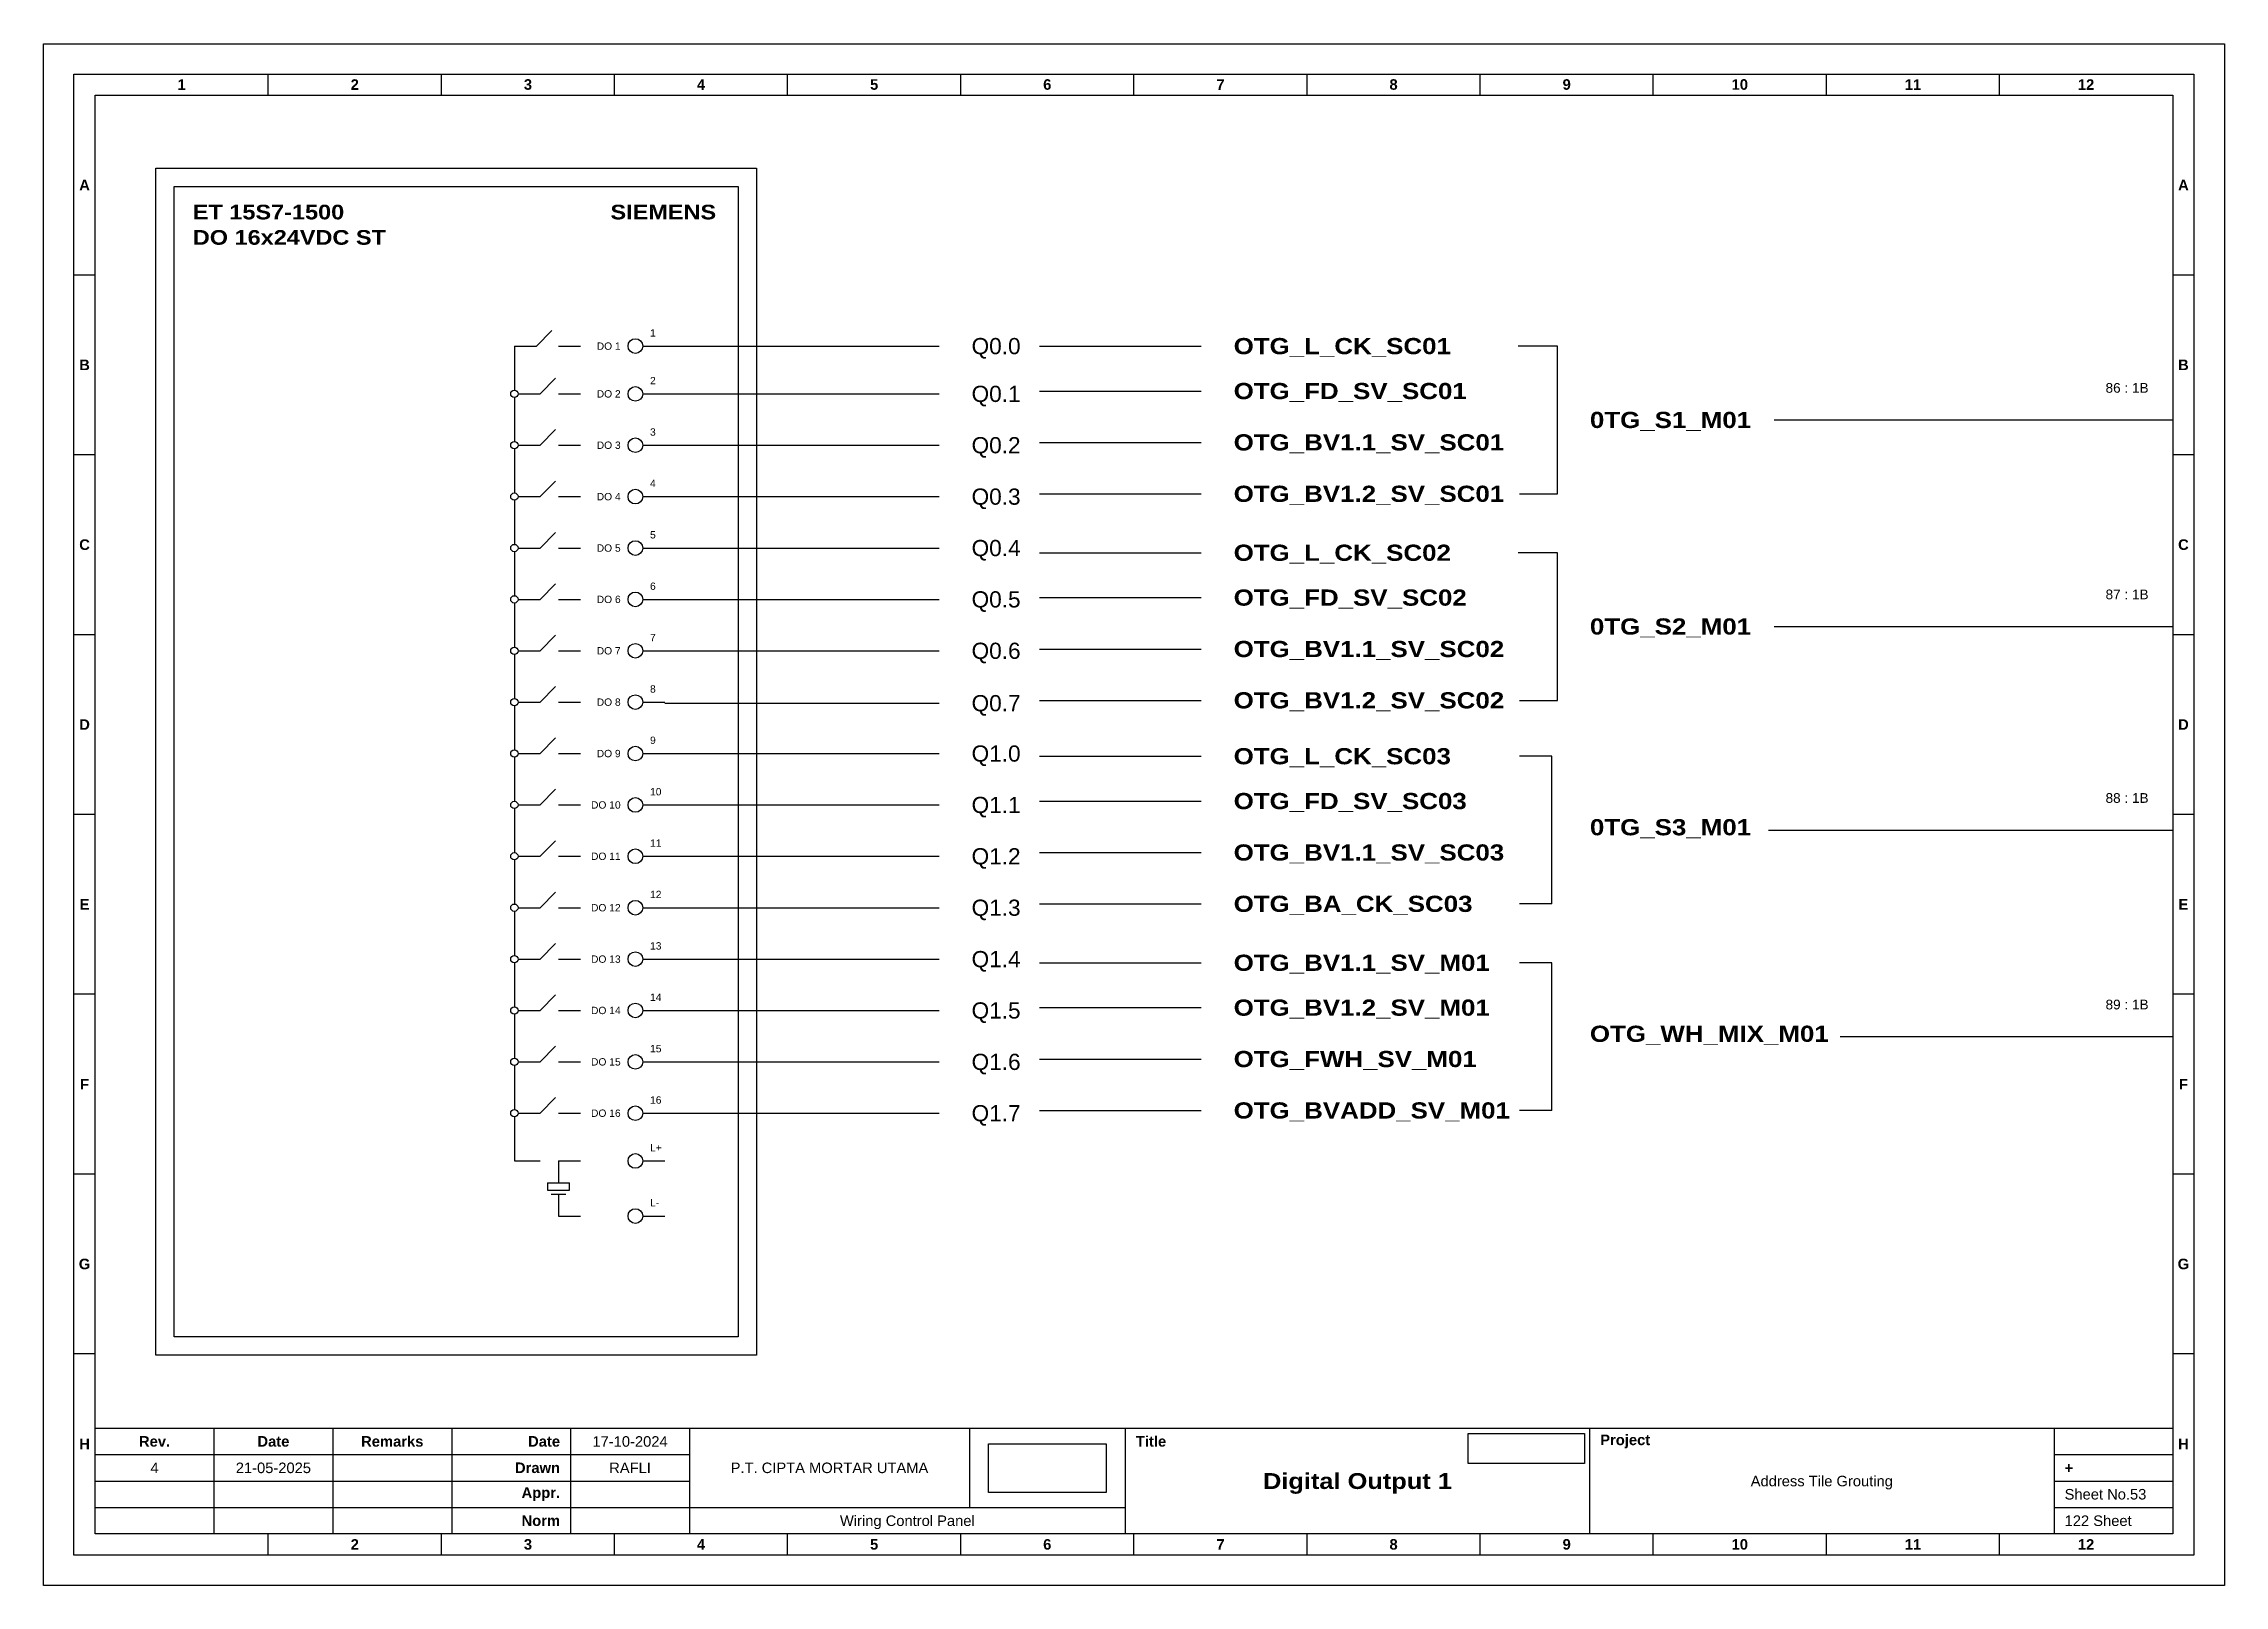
# Model space of a CAD drawing. Header units: centimetres. Extents: x 2030 to 3543, y 1923 to 3402.
# Drawn here: x 2030.3 to 2299.7, y 2397.9 to 2588.3 of the extents above; entities that cross this region are included whole.
import ezdxf
from ezdxf.enums import TextEntityAlignment as Align

# ---------------------------------------------------------------- set-up
doc = ezdxf.new("R2010")
doc.units = ezdxf.units.CM
doc.header["$MEASUREMENT"] = 0
doc.styles.add('Bold', font='ariblk.ttf', dxfattribs={"height": 25.4})
doc.styles.get("Standard").update_dxf_attribs({"font": 'arial.ttf'})
picture_1 = doc.add_image_def('image1.png', size_in_pixel=(2048, 847))
picture_2 = doc.add_image_def('image2.png', size_in_pixel=(2092, 542))

msp = doc.modelspace()

# ---------------------------------------------------------------- texts
at = {"ltscale": 500, "style": 'Bold'}
for s, p in [('ET 15S7-1500', (2048.74, 2568.39)), ('DO 16x24VDC ST', (2048.74, 2565.26))]:
    msp.add_text(s, height=1.8132, dxfattribs=at).set_placement(p, align=Align.TOP_LEFT)
msp.add_text('SIEMENS', height=1.813, dxfattribs=at).set_placement((2113.37, 2568.39), align=Align.TOP_RIGHT)
at = {"ltscale": 500}
for s, p in [('DO 1', (2101.58, 2550.93)), ('DO 2', (2101.58, 2545.03)), ('DO 3', (2101.58, 2538.69)), ('DO 4', (2101.58, 2532.34)), ('DO 5', (2101.58, 2525.99)), ('DO 6', (2101.58, 2519.65)), ('DO 7', (2101.58, 2513.3)), ('DO 8', (2101.58, 2506.96)), ('DO 9', (2101.58, 2500.61)), ('DO 10', (2101.58, 2494.26)), ('DO 11', (2101.58, 2487.92)), ('DO 12', (2101.58, 2481.57)), ('DO 13', (2101.58, 2475.22)), ('DO 14', (2101.58, 2468.88)), ('DO 15', (2101.58, 2462.53)), ('DO 16', (2101.58, 2456.19))]:
    msp.add_text(s, height=0.907, dxfattribs=at).set_placement(p, align=Align.MIDDLE_RIGHT)
for s, p in [('1', (2105.21, 2551.83)), ('2', (2105.21, 2545.94)), ('3', (2105.21, 2539.59)), ('4', (2105.21, 2533.25)), ('5', (2105.21, 2526.9)), ('6', (2105.21, 2520.55)), ('7', (2105.21, 2514.21)), ('8', (2105.21, 2507.86)), ('9', (2105.21, 2501.52)), ('10', (2105.21, 2495.17)), ('11', (2105.21, 2488.82)), ('12', (2105.21, 2482.48)), ('13', (2105.21, 2476.13)), ('14', (2105.21, 2469.78)), ('15', (2105.21, 2463.44)), ('16', (2105.21, 2457.09)), ('L+', (2105.21, 2451.2)), ('L-', (2105.21, 2444.4))]:
    msp.add_text(s, height=0.907, dxfattribs=at).set_placement(p, align=Align.BOTTOM_LEFT)
for s, p in [('Q0.0', (2144.92, 2550.93)), ('Q0.1', (2144.92, 2545.03)), ('Q0.2', (2144.92, 2538.69)), ('Q0.3', (2144.92, 2532.34)), ('Q0.4', (2144.92, 2525.99)), ('Q0.5', (2144.92, 2519.65)), ('Q0.6', (2144.92, 2513.3)), ('Q0.7', (2144.92, 2506.83)), ('Q1.0', (2144.92, 2500.61)), ('Q1.1', (2144.92, 2494.26)), ('Q1.2', (2144.92, 2487.92)), ('Q1.3', (2144.92, 2481.57)), ('Q1.4', (2144.92, 2475.22)), ('Q1.5', (2144.92, 2468.88)), ('Q1.6', (2144.92, 2462.53)), ('Q1.7', (2144.92, 2456.19))]:
    msp.add_text(s, height=2, dxfattribs=at).set_placement(p, align=Align.MIDDLE_LEFT)
at = {"ltscale": 500, "style": 'Bold'}
for s, p in [('OTG_L_CK_SC01', (2177.29, 2550.93)), ('OTG_FD_SV_SC01', (2177.29, 2545.38)), ('0TG_S1_M01', (2221.29, 2541.81)), ('OTG_BV1.1_SV_SC01', (2177.29, 2539.04)), ('OTG_BV1.2_SV_SC01', (2177.29, 2532.69)), ('OTG_L_CK_SC02', (2177.29, 2525.41)), ('OTG_FD_SV_SC02', (2177.29, 2519.87)), ('0TG_S2_M01', (2221.29, 2516.3)), ('OTG_BV1.1_SV_SC02', (2177.29, 2513.52)), ('OTG_BV1.2_SV_SC02', (2177.29, 2507.18)), ('OTG_L_CK_SC03', (2177.29, 2500.28)), ('OTG_FD_SV_SC03', (2177.29, 2494.74)), ('0TG_S3_M01', (2221.29, 2491.51)), ('OTG_BV1.1_SV_SC03', (2177.29, 2488.39)), ('OTG_BA_CK_SC03', (2177.29, 2482.05)), ('OTG_BV1.1_SV_M01', (2177.29, 2474.77)), ('OTG_BV1.2_SV_M01', (2177.29, 2469.23)), ('OTG_WH_MIX_M01', (2221.29, 2466)), ('OTG_FWH_SV_M01', (2177.29, 2462.88)), ('OTG_BVADD_SV_M01', (2177.29, 2456.53))]:
    msp.add_text(s, height=2, dxfattribs=at).set_placement(p, align=Align.MIDDLE_LEFT)
at = {"ltscale": 500}
for s, p in [('86 : 1B', (2290.29, 2544.81)), ('87 : 1B', (2290.29, 2519.3)), ('88 : 1B', (2290.29, 2494.16)), ('89 : 1B', (2290.29, 2468.65))]:
    msp.add_text(s, height=1.2, dxfattribs=at).set_placement(p, align=Align.BOTTOM_RIGHT)

# ---------------------------------------------------------------- blocks, each defined once
blk = doc.blocks.new('KOP MU PROJECT')
at = {"color": 6, "ltscale": 50}
for p, q in [((27.74, 184.05), (27.74, 186.66)), ((49.13, 184.05), (49.13, 186.66)), ((70.51, 184.05), (70.51, 186.66)), ((91.89, 184.05), (91.89, 186.66)), ((113.27, 184.05), (113.27, 186.66)), ((134.66, 184.05), (134.66, 186.66)), ((156.04, 184.05), (156.04, 186.66)), ((177.42, 184.05), (177.42, 186.66)), ((198.8, 184.05), (198.8, 186.66)), ((220.19, 184.05), (220.19, 186.66)), ((241.57, 184.05), (241.57, 186.66)), ((6.36, 161.84), (3.75, 161.84)), ((265.59, 161.84), (262.98, 161.84)), ((6.36, 139.63), (3.75, 139.63)), ((265.59, 139.63), (262.98, 139.63)), ((6.36, 117.42), (3.75, 117.42)), ((265.59, 117.42), (262.98, 117.42)), ((6.36, 95.22), (3.75, 95.22)), ((265.59, 95.22), (262.98, 95.22)), ((6.36, 73.01), (3.75, 73.01)), ((265.59, 73.01), (262.98, 73.01)), ((6.36, 50.8), (3.75, 50.8)), ((265.59, 50.8), (262.98, 50.8)), ((6.36, 28.59), (3.75, 28.59)), ((265.59, 28.59), (262.98, 28.59)), ((27.74, 3.75), (27.74, 6.36)), ((49.13, 3.75), (49.13, 6.36)), ((70.51, 3.75), (70.51, 6.36)), ((91.89, 3.75), (91.89, 6.36)), ((113.27, 3.75), (113.27, 6.36)), ((134.66, 3.75), (134.66, 6.36)), ((156.04, 3.75), (156.04, 6.36)), ((177.42, 3.75), (177.42, 6.36)), ((198.8, 3.75), (198.8, 6.36)), ((220.19, 3.75), (220.19, 6.36)), ((241.57, 3.75), (241.57, 6.36))]:
    blk.add_line(p, q, dxfattribs=at)
at = {"ltscale": 50}
for p, q in [((6.36, 19.41), (262.98, 19.41)), ((21.04, 19.41), (21.04, 6.36)), ((35.72, 19.41), (35.72, 6.36)), ((50.41, 19.41), (50.41, 6.36)), ((65.09, 19.41), (65.09, 6.36)), ((79.77, 19.41), (79.77, 6.36)), ((114.35, 19.41), (114.35, 9.62)), ((133.6, 19.41), (133.6, 6.36)), ((190.95, 19.41), (190.95, 6.36)), ((248.3, 19.41), (248.3, 6.36)), ((6.36, 16.15), (79.77, 16.15)), ((248.3, 16.15), (262.98, 16.15)), ((6.36, 12.89), (79.77, 12.89)), ((248.3, 12.89), (262.98, 12.89)), ((6.36, 9.62), (133.6, 9.62)), ((248.3, 9.62), (262.98, 9.62))]:
    blk.add_line(p, q, dxfattribs=at)
at = {"color": 1, "ltscale": 50}
blk.add_lwpolyline([(269.34, 0), (0, 0), (0, 190.41), (269.34, 190.41)], close=True, dxfattribs=at)
at = {"color": 6, "ltscale": 50}
for points in [[(265.59, 3.75), (3.75, 3.75), (3.75, 186.66), (265.59, 186.66)], [(262.98, 6.36), (6.36, 6.36), (6.36, 184.05), (262.98, 184.05)]]:
    blk.add_lwpolyline(points, close=True, dxfattribs=at)
at = {"ltscale": 50, "char_height": 1.305, "attachment_point": 4}
for s, width, heights, insert in [('\\pxqc;{\\fArial|b1|i0|c0|p34;1}', 21.3825, [2.51], (6.36, 185.36)), ('\\pxqc;{\\fArial|b1|i0|c0|p34;2}', 21.3825, [2.51], (27.74, 185.36)), ('\\pxqc;{\\fArial|b1|i0|c0|p34;3}', 21.3825, [2.51], (49.13, 185.36)), ('\\pxqc;{\\fArial|b1|i0|c0|p34;4}', 21.3825, [2.51], (70.51, 185.36)), ('\\pxqc;{\\fArial|b1|i0|c0|p34;5}', 21.3825, [2.51], (91.89, 185.36)), ('\\pxqc;{\\fArial|b1|i0|c0|p34;6}', 21.3825, [2.51], (113.27, 185.36)), ('\\pxqc;{\\fArial|b1|i0|c0|p34;7}', 21.3825, [2.51], (134.66, 185.36)), ('\\pxqc;{\\fArial|b1|i0|c0|p34;8}', 21.3825, [2.51], (156.04, 185.36)), ('\\pxqc;{\\fArial|b1|i0|c0|p34;9}', 21.3825, [2.51], (177.42, 185.36)), ('\\pxqc;{\\fArial|b1|i0|c0|p34;10}', 21.3825, [2.51], (198.8, 185.36)), ('\\pxqc;{\\fArial|b1|i0|c0|p34;11}', 21.3825, [2.51], (220.19, 185.36)), ('\\pxqc;{\\fArial|b1|i0|c0|p34;12}', 21.3825, [2.51], (241.57, 185.36)), ('\\pxqc;{\\fArial|b1|i0|c0|p34;A}', 2.61, [2.51], (3.75, 172.95)), ('\\pxqc;{\\fArial|b1|i0|c0|p34;A}', 2.61, [2.51], (262.98, 172.95)), ('\\pxqc;{\\fArial|b1|i0|c0|p34;B}', 2.61, [2.51], (3.75, 150.74)), ('\\pxqc;{\\fArial|b1|i0|c0|p34;B}', 2.61, [2.51], (262.98, 150.74)), ('\\pxqc;{\\fArial|b1|i0|c0|p34;C}', 2.61, [2.51], (3.75, 128.53)), ('\\pxqc;{\\fArial|b1|i0|c0|p34;C}', 2.61, [2.51], (262.98, 128.53)), ('\\pxqc;{\\fArial|b1|i0|c0|p34;D}', 2.61, [2.51], (3.75, 106.32)), ('\\pxqc;{\\fArial|b1|i0|c0|p34;D}', 2.61, [2.51], (262.98, 106.32)), ('\\pxqc;{\\fArial|b1|i0|c0|p34;E}', 2.61, [2.51], (3.75, 84.11)), ('\\pxqc;{\\fArial|b1|i0|c0|p34;E}', 2.61, [2.51], (262.98, 84.11)), ('\\pxqc;{\\fArial|b1|i0|c0|p34;F}', 2.61, [2.51], (3.75, 61.9)), ('\\pxqc;{\\fArial|b1|i0|c0|p34;F}', 2.61, [2.51], (262.98, 61.9)), ('\\pxqc;{\\fArial|b1|i0|c0|p34;G}', 2.61, [2.51], (3.75, 39.69)), ('\\pxqc;{\\fArial|b1|i0|c0|p34;G}', 2.61, [2.51], (262.98, 39.69)), ('\\pxqc;{\\fArial|b1|i0|c0|p34;H}', 2.61, [2.51], (3.75, 17.47)), ('\\pxqc;{\\fArial|b1|i0|c0|p34;Rev.}', 14.6811, [2.88], (6.36, 17.78)), ('\\pxqc;{\\fArial|b1|i0|c0|p34;Date}', 14.6811, [2.88], (21.04, 17.78)), ('\\pxqc;{\\fArial|b1|i0|c0|p34;Remarks}', 14.6811, [2.88], (35.72, 17.78)), ('\\pxqr;{\\fArial|b1|i0|c0|p34;Date}', 13.3761, [2.88], (50.41, 17.78)), ('\\pxql;{\\fArial|b1|i0|c0|p34;Title}', 50.2419, [2.88], (134.9, 17.78)), ('\\pxql;{\\fArial|b1|i0|c0|p34;Project}', 50.2419, [2.88], (192.25, 17.78)), ('\\pxqc;{\\fArial|b1|i0|c0|p34;H}', 2.61, [2.51], (262.98, 17.47)), ('\\pxqr;{\\fArial|b1|i0|c0|p34;Drawn}', 13.3761, [2.88], (50.41, 14.52)), ('\\pxql;{\\fArial|b1|i0|c0|p34;+}', 14.6811, [2.88], (249.61, 14.52)), ('\\pxqr;{\\fArial|b1|i0|c0|p34;Appr.}', 13.3761, [2.88], (50.41, 11.26)), ('\\pxqr;{\\fArial|b1|i0|c0|p34;Norm}', 13.3761, [2.88], (50.41, 7.99)), ('\\pxqc;{\\fArial|b1|i0|c0|p34;2}', 21.3825, [2.51], (27.74, 5.06)), ('\\pxqc;{\\fArial|b1|i0|c0|p34;3}', 21.3825, [2.51], (49.13, 5.06)), ('\\pxqc;{\\fArial|b1|i0|c0|p34;4}', 21.3825, [2.51], (70.51, 5.06)), ('\\pxqc;{\\fArial|b1|i0|c0|p34;5}', 21.3825, [2.51], (91.89, 5.06)), ('\\pxqc;{\\fArial|b1|i0|c0|p34;6}', 21.3825, [2.51], (113.27, 5.06)), ('\\pxqc;{\\fArial|b1|i0|c0|p34;7}', 21.3825, [2.51], (134.66, 5.06)), ('\\pxqc;{\\fArial|b1|i0|c0|p34;8}', 21.3825, [2.51], (156.04, 5.06)), ('\\pxqc;{\\fArial|b1|i0|c0|p34;9}', 21.3825, [2.51], (177.42, 5.06)), ('\\pxqc;{\\fArial|b1|i0|c0|p34;10}', 21.3825, [2.51], (198.8, 5.06)), ('\\pxqc;{\\fArial|b1|i0|c0|p34;11}', 21.3825, [2.51], (220.19, 5.06)), ('\\pxqc;{\\fArial|b1|i0|c0|p34;12}', 21.3825, [2.51], (241.57, 5.06))]:
    blk.add_mtext_dynamic_manual_height_columns(s, width=width, gutter_width=0.0326, heights=heights, dxfattribs=dict(at, insert=insert))
at = {"ltscale": 50}
for tag, p in [('DATECREATED', (72.43, 17.78)), ('REV', (13.7, 14.52)), ('REVDATE', (28.38, 14.52)), ('REMARKS', (43.06, 14.52)), ('DRAWN', (72.43, 14.52)), ('COMPANY', (97.06, 14.52)), ('PROJECT', (219.62, 12.89)), ('APPR', (72.43, 11.26)), ('NORM', (72.43, 7.99)), ('DRAWINGCATEGORY', (106.68, 7.99)), ('DESCRIPTION', (162.27, 10.03))]:
    blk.add_attdef(tag, text='', height=1.3, dxfattribs=at).set_placement(p, align=Align.MIDDLE_CENTER)
at = {"ltscale": 50, "style": 'Bold'}
blk.add_attdef('TITLE', text='', height=1.96, dxfattribs=at).set_placement((162.27, 12.89), align=Align.MIDDLE_CENTER)
at = {"ltscale": 50}
for tag, p in [('SHEETNUMBER', (249.61, 11.26)), ('TOTALSHEET', (249.61, 7.99))]:
    blk.add_attdef(tag, text='', height=1.3, dxfattribs=at).set_placement(p, align=Align.MIDDLE_LEFT)
image = blk.add_image(picture_1, insert=(116.72, 11.48), size_in_units=(14.5, 6), dxfattribs=at)
image.dxf.flags = 15
image = blk.add_image(picture_2, insert=(175.94, 15.04), size_in_units=(14.36, 3.72), dxfattribs=at)
image.dxf.flags = 15

# ---------------------------------------------------------------- linework, layer by layer
at = {"ltscale": 50}
for p, q in [((2088.45, 2550.93), (2091.17, 2550.93)), ((2088.45, 2550.93), (2088.45, 2545.49)), ((2091.17, 2550.93), (2093.09, 2552.85)), ((2093.89, 2550.93), (2096.61, 2550.93)), ((2091.62, 2545.03), (2093.55, 2546.96)), ((2088.45, 2544.58), (2088.45, 2539.14)), ((2088.9, 2545.03), (2091.62, 2545.03)), ((2093.89, 2545.03), (2096.61, 2545.03)), ((2091.62, 2538.69), (2093.55, 2540.61)), ((2088.45, 2538.23), (2088.45, 2532.79)), ((2088.9, 2538.69), (2091.62, 2538.69)), ((2093.89, 2538.69), (2096.61, 2538.69)), ((2088.45, 2531.89), (2088.45, 2526.45)), ((2088.9, 2532.34), (2091.62, 2532.34)), ((2091.62, 2532.34), (2093.55, 2534.26)), ((2093.89, 2532.34), (2096.61, 2532.34)), ((2091.62, 2525.99), (2093.55, 2527.92)), ((2088.45, 2525.54), (2088.45, 2520.1)), ((2088.9, 2525.99), (2091.62, 2525.99)), ((2093.89, 2525.99), (2096.61, 2525.99)), ((2091.62, 2519.65), (2093.55, 2521.57)), ((2088.45, 2519.2), (2088.45, 2513.76)), ((2088.9, 2519.65), (2091.62, 2519.65)), ((2093.89, 2519.65), (2096.61, 2519.65)), ((2088.9, 2513.3), (2091.62, 2513.3)), ((2091.62, 2513.3), (2093.55, 2515.23)), ((2093.89, 2513.3), (2096.61, 2513.3)), ((2088.45, 2512.85), (2088.45, 2507.41)), ((2091.62, 2506.96), (2093.55, 2508.88)), ((2088.45, 2506.5), (2088.45, 2501.06)), ((2088.9, 2506.96), (2091.62, 2506.96)), ((2093.89, 2506.96), (2096.61, 2506.96)), ((2091.62, 2500.61), (2093.55, 2502.53)), ((2088.45, 2500.16), (2088.45, 2494.72)), ((2088.9, 2500.61), (2091.62, 2500.61)), ((2093.89, 2500.61), (2096.61, 2500.61)), ((2088.9, 2494.26), (2091.62, 2494.26)), ((2091.62, 2494.26), (2093.55, 2496.19)), ((2093.89, 2494.26), (2096.61, 2494.26)), ((2088.45, 2493.81), (2088.45, 2488.37)), ((2091.62, 2487.92), (2093.55, 2489.84)), ((2088.45, 2487.46), (2088.45, 2482.02)), ((2088.9, 2487.92), (2091.62, 2487.92)), ((2093.89, 2487.92), (2096.61, 2487.92)), ((2091.62, 2481.57), (2093.55, 2483.49)), ((2088.45, 2481.12), (2088.45, 2475.68)), ((2088.9, 2481.57), (2091.62, 2481.57)), ((2093.89, 2481.57), (2096.61, 2481.57)), ((2091.62, 2475.22), (2093.55, 2477.15)), ((2088.45, 2474.77), (2088.45, 2469.33)), ((2088.9, 2475.22), (2091.62, 2475.22)), ((2093.89, 2475.22), (2096.61, 2475.22)), ((2091.62, 2468.88), (2093.55, 2470.8)), ((2088.45, 2468.42), (2088.45, 2462.98)), ((2088.9, 2468.88), (2091.62, 2468.88)), ((2093.89, 2468.88), (2096.61, 2468.88)), ((2088.45, 2462.08), (2088.45, 2456.64)), ((2088.9, 2462.53), (2091.62, 2462.53)), ((2091.62, 2462.53), (2093.55, 2464.45)), ((2093.89, 2462.53), (2096.61, 2462.53)), ((2091.62, 2456.19), (2093.55, 2458.11)), ((2088.45, 2455.73), (2088.45, 2450.29)), ((2088.9, 2456.19), (2091.62, 2456.19)), ((2093.89, 2456.19), (2096.61, 2456.19)), ((2088.45, 2450.29), (2091.62, 2450.29)), ((2093.89, 2450.29), (2096.61, 2450.29)), ((2093.89, 2450.29), (2093.89, 2447.57)), ((2092.53, 2447.57), (2095.25, 2447.57)), ((2092.53, 2447.57), (2092.53, 2446.67)), ((2092.53, 2446.67), (2095.25, 2446.67)), ((2092.98, 2446.21), (2094.8, 2446.21)), ((2093.89, 2446.21), (2093.89, 2443.49)), ((2095.25, 2446.67), (2095.25, 2447.57)), ((2093.89, 2443.49), (2096.61, 2443.49))]:
    msp.add_line(p, q, dxfattribs=at)
at = {"color": 6, "ltscale": 50}
for p, q in [((2104.3, 2550.93), (2107.02, 2550.93)), ((2104.3, 2545.03), (2107.02, 2545.03)), ((2104.3, 2538.69), (2107.02, 2538.69)), ((2104.3, 2532.34), (2107.02, 2532.34)), ((2104.3, 2525.99), (2107.02, 2525.99)), ((2104.3, 2519.65), (2107.02, 2519.65)), ((2104.3, 2513.3), (2107.02, 2513.3)), ((2104.3, 2506.96), (2107.02, 2506.96)), ((2104.3, 2500.61), (2107.02, 2500.61)), ((2104.3, 2494.26), (2107.02, 2494.26)), ((2104.3, 2487.92), (2107.02, 2487.92)), ((2104.3, 2481.57), (2107.02, 2481.57)), ((2104.3, 2475.22), (2107.02, 2475.22)), ((2104.3, 2468.88), (2107.02, 2468.88)), ((2104.3, 2462.53), (2107.02, 2462.53)), ((2104.3, 2456.19), (2107.02, 2456.19)), ((2104.3, 2450.29), (2107.02, 2450.29)), ((2104.3, 2443.49), (2107.02, 2443.49))]:
    msp.add_line(p, q, dxfattribs=at)
at = {"color": 146, "ltscale": 50, "true_color": 0x105689}
for p, q in [((2107.02, 2550.93), (2140.92, 2550.93)), ((2153.29, 2550.93), (2173.29, 2550.93)), ((2217.29, 2550.93), (2212.42, 2550.93)), ((2217.29, 2532.69), (2217.29, 2550.93)), ((2153.29, 2545.38), (2173.29, 2545.38)), ((2107.02, 2545.03), (2140.92, 2545.03)), ((2244.05, 2541.81), (2293.29, 2541.81)), ((2107.02, 2538.69), (2140.92, 2538.69)), ((2153.29, 2539.04), (2173.29, 2539.04)), ((2107.02, 2532.34), (2140.92, 2532.34)), ((2153.29, 2532.69), (2173.29, 2532.69)), ((2212.59, 2532.69), (2217.29, 2532.69)), ((2107.02, 2525.99), (2140.92, 2525.99)), ((2153.29, 2525.41), (2173.29, 2525.41)), ((2217.29, 2525.41), (2212.42, 2525.41)), ((2217.29, 2507.18), (2217.29, 2525.41)), ((2107.02, 2519.65), (2140.92, 2519.65)), ((2153.29, 2519.87), (2173.29, 2519.87)), ((2244.05, 2516.3), (2293.29, 2516.3)), ((2107.02, 2513.3), (2140.92, 2513.3)), ((2153.29, 2513.52), (2173.29, 2513.52)), ((2107.02, 2506.83), (2140.92, 2506.83)), ((2153.29, 2507.18), (2173.29, 2507.18)), ((2212.59, 2507.18), (2217.29, 2507.18)), ((2107.02, 2500.61), (2140.92, 2500.61)), ((2153.29, 2500.28), (2173.29, 2500.28)), ((2216.59, 2500.28), (2212.59, 2500.28)), ((2216.59, 2482.05), (2216.59, 2500.28)), ((2107.02, 2494.26), (2140.92, 2494.26)), ((2153.29, 2494.74), (2173.29, 2494.74)), ((2243.35, 2491.16), (2293.29, 2491.16)), ((2107.02, 2487.92), (2140.92, 2487.92)), ((2153.29, 2488.39), (2173.29, 2488.39)), ((2107.02, 2481.57), (2140.92, 2481.57)), ((2153.29, 2482.05), (2173.29, 2482.05)), ((2216.59, 2482.05), (2212.59, 2482.05)), ((2107.02, 2475.22), (2140.92, 2475.22)), ((2153.29, 2474.77), (2173.29, 2474.77)), ((2216.59, 2474.77), (2212.59, 2474.77)), ((2216.59, 2456.53), (2216.59, 2474.77)), ((2107.02, 2468.88), (2140.92, 2468.88)), ((2153.29, 2469.23), (2173.29, 2469.23)), ((2252.2, 2465.65), (2293.29, 2465.65)), ((2107.02, 2462.53), (2140.92, 2462.53)), ((2153.29, 2462.88), (2173.29, 2462.88)), ((2153.29, 2456.53), (2173.29, 2456.53)), ((2216.59, 2456.53), (2212.59, 2456.53)), ((2107.02, 2456.19), (2140.92, 2456.19))]:
    msp.add_line(p, q, dxfattribs=at)
at = {"ltscale": 50}
msp.add_lwpolyline([(2044.17, 2572.92), (2118.36, 2572.92), (2118.36, 2426.29), (2044.17, 2426.29)], close=True, dxfattribs=at)
at = {"color": 6, "ltscale": 50}
msp.add_lwpolyline([(2046.44, 2570.66), (2116.09, 2570.66), (2116.09, 2428.56), (2046.44, 2428.56)], close=True, dxfattribs=at)
at = {"color": 6, "ltscale": 500}
for centre in [(2103.4, 2550.93), (2103.4, 2545.03), (2103.4, 2538.69), (2103.4, 2532.34), (2103.4, 2525.99), (2103.4, 2519.65), (2103.4, 2513.3), (2103.4, 2506.96), (2103.4, 2500.61), (2103.4, 2494.26), (2103.4, 2487.92), (2103.4, 2481.57), (2103.4, 2475.22), (2103.4, 2468.88), (2103.4, 2462.53), (2103.4, 2456.19), (2103.4, 2450.29), (2103.4, 2443.49)]:
    msp.add_circle(centre, 0.907, dxfattribs=at)
at = {"ltscale": 500}
for centre in [(2088.45, 2545.03), (2088.45, 2538.69), (2088.45, 2532.34), (2088.45, 2525.99), (2088.45, 2519.65), (2088.45, 2513.3), (2088.45, 2506.96), (2088.45, 2500.61), (2088.45, 2494.26), (2088.45, 2487.92), (2088.45, 2481.57), (2088.45, 2475.22), (2088.45, 2468.88), (2088.45, 2462.53), (2088.45, 2456.19)]:
    msp.add_circle(centre, 0.453, dxfattribs=at)

# ---------------------------------------------------------------- block references
msp.add_blockref('KOP MU PROJECT', (2030.31, 2397.87)).add_auto_attribs({'TITLE': 'Digital Output 1', 'PROJECT': 'Address Tile Grouting', 'COMPANY': 'P.T. CIPTA MORTAR UTAMA', 'DRAWINGCATEGORY': 'Wiring Control Panel', 'DRAWN': 'RAFLI', 'DATECREATED': '17-10-2024', 'REVDATE': '21-05-2025', 'REV': '4', 'SHEETNUMBER': 'Sheet No.53', 'TOTALSHEET': '122 Sheet'})

msp.set_redraw_order([(e.dxf.handle, doc.entitydb.next_handle()) for e in msp.query("TEXT MTEXT ATTDEF DIMENSION ARC_DIMENSION")])  # texts and dimensions are drawn at this point

doc.saveas('drawing.dxf')
